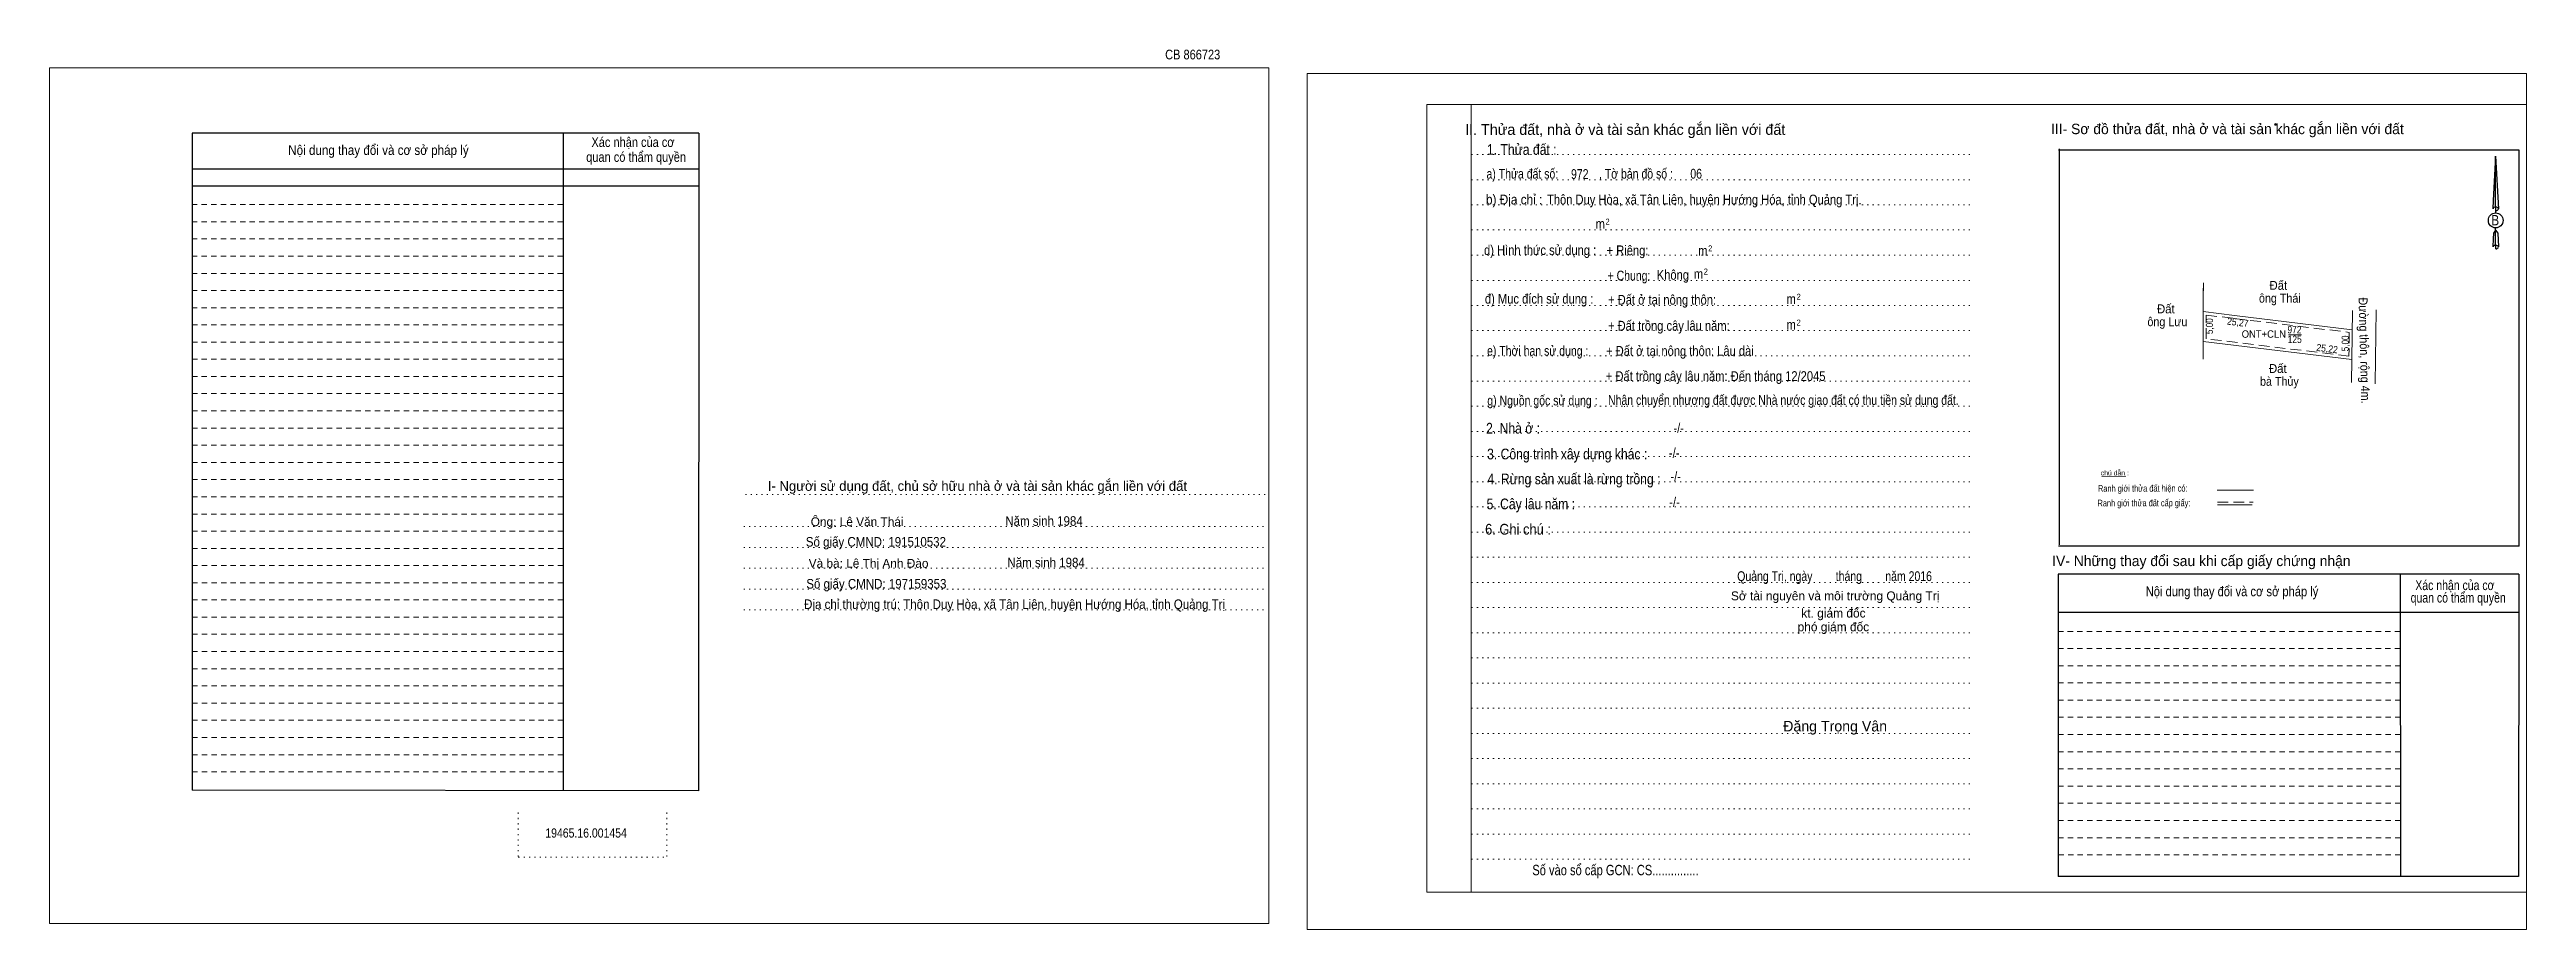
# Model space of a CAD drawing. Header units: metres. Extents: x 549063 to 549835, y 1838451 to 1838602.
# Drawn here: x 549245.9 to 549662.8, y 1838452.6 to 1838600.7 of the extents above; entities that cross this region are included whole.
import ezdxf
from ezdxf.enums import TextEntityAlignment as Align

# ---------------------------------------------------------------- set-up
doc = ezdxf.new("R2010")
doc.units = ezdxf.units.M
doc.header["$LTSCALE"] = 0.6
doc.header["$PDMODE"] = 32
doc.header["$PDSIZE"] = 0.3
for name, pattern in [('DOTTED', [1.5, 0.3, -1.2]), ('MEDIUM_DASHED', [4.5, 3, -1.5]), ('SHORT_DASHED', [2.7, 1.5, -1.2])]:
    doc.linetypes.add(name, pattern=pattern)
for name, color, linetype, lineweight in [('1', 7, 'DOTTED', 13), ('14', 7, 'Continuous', 13), ('18', 7, 'Continuous', 13), ('2', 7, 'SHORT_DASHED', 13), ('28', 7, 'Continuous', 13), ('55', 7, 'Continuous', 13)]:
    doc.layers.add(name, color=color, linetype=linetype, lineweight=lineweight)
doc.layers.add('40', color=7, linetype='Continuous')

msp = doc.modelspace()

# ---------------------------------------------------------------- texts
at = {"layer": '14'}
for s, height, width, p in [('Đất ', 1.5, 0.95, (549621.31, 1838560.27)), ('Đất ', 1.5, 0.95, (549602.38, 1838556.31)), ('ông Thái', 1.5, 0.9, (549621.305, 1838558.11)), ('ông Lưu', 1.5, 0.9, (549602.38, 1838554.15)), ('ONT+CLN', 1.25, 0.95, (549618.61, 1838552.2)), ('972', 1.25, 0.85, (549623.765, 1838552.94)), ('125', 1.25, 0.85, (549623.805, 1838551.32)), ('bà Thủy', 1.5, 0.9, (549621.23, 1838544.12)), ('Đất ', 1.5, 0.95, (549621.23, 1838546.28))]:
    msp.add_text(s, height=height, dxfattribs=dict(at, width=width)).set_placement(p, align=Align.CENTER)
for s, height, rotation, width, p in [('Đường thôn, rộng 4m.', 1.5, 271.435, 0.9, (549634.7766, 1838550.0338)), ('5,00', 1.2, 89.771, 0.85, (549610.0454, 1838554.1426)), ('25,27', 1.2, 353.091, 0.9, (549614.1578, 1838554.2034)), ('25,22', 1.2, 353.078, 0.9, (549629.1927, 1838549.7811)), ('5,00', 1.2, 89.198, 0.85, (549632.899, 1838551.2466))]:
    msp.add_text(s, height=height, rotation=rotation, dxfattribs=dict(at, width=width)).set_placement(p, align=Align.CENTER)
at = {"layer": '18'}
for s, height, p in [('II. Thửa đất, nhà ở và tài sản khác gắn liền với đất', 1.8, (549511.13, 1838586.34)), ('Sở tài nguyên và môi trường Quảng Trị', 1.5, (549546.46, 1838508.02)), ('phó giám đốc', 1.5, (549546.16, 1838502.81)), ('kt. giám đốc', 1.5, (549546.17, 1838505.12)), ('Đặng Trọng Vân', 1.782, (549546.455, 1838485.96))]:
    msp.add_text(s, height=height, dxfattribs=at).set_placement(p, align=Align.CENTER)
for s, height, width, p in [('1. Thửa đất :', 1.8, 0.85, (549493.715, 1838582.98)), ('a) Thửa đất số:              , Tờ bản đồ số : ', 1.65, 0.8, (549503.71, 1838578.97)), ('972', 1.65, 0.8, (549503.475, 1838578.92)), ('06', 1.65, 0.8, (549523.07, 1838578.98)), ('b) Địa chỉ : ', 1.65, 0.9, (549492.71, 1838574.64)), (' Thôn Duy Hòa, xã Tân Liên, huyện Hướng Hóa, tỉnh Quảng Trị.', 1.65, 0.85, (549524.17, 1838574.63)), (' m', 1.65, 0.85, (549506.665, 1838570.55)), ('2', 1, 0.75, (549508.155, 1838571.25)), ('B', 1.728, 0.85, (549657.555, 1838571.12)), ('d) Hình thức sử dụng :', 1.65, 0.85, (549496.805, 1838566.12)), ('+ Riêng: ', 1.65, 0.85, (549511.775, 1838566.08)), (' m', 1.65, 0.85, (549523.925, 1838566.02)), ('2', 1, 0.75, (549525.435, 1838566.74)), ('       + Chung:', 1.65, 0.8, (549510.045, 1838561.84)), ('Không', 1.65, 0.85, (549519.145, 1838561.96)), (' m', 1.65, 0.85, (549523.185, 1838562.12)), ('2', 1, 0.75, (549524.695, 1838562.84)), ('đ) Mục đích sử dụng :', 1.65, 0.85, (549496.635, 1838557.94)), ('+ Đất ở tại nông thôn:', 1.65, 0.85, (549517.325, 1838557.77)), (' m', 1.65, 0.85, (549538.805, 1838557.9)), ('2', 1, 0.75, (549540.315, 1838558.6)), ('+ Đất trồng cây lâu năm:', 1.65, 0.85, (549518.47, 1838553.4)), (' m', 1.65, 0.85, (549538.805, 1838553.56)), ('2', 1, 0.75, (549540.315, 1838554.26)), ('e) Thời hạn sử dụng :', 1.65, 0.8, (549496.4, 1838549.18)), ('+ Đất ở tại nông thôn: Lâu dài', 1.65, 0.85, (549520.33, 1838549.17)), ('+ Đất trồng cây lâu năm: Đến tháng 12/2045', 1.65, 0.85, (549526.345, 1838544.92)), ('g) Nguồn gốc sử dụng :', 1.65, 0.8, (549497.19, 1838540.82)), ('Nhận chuyển nhượng đất được Nhà nước giao đất có thu tiền sử dụng đất.', 1.65, 0.8, (549537.75, 1838540.9)), ('2. Nhà ở :', 1.8, 0.85, (549492.245, 1838536.08)), ('3. Công trình xây dựng khác :', 1.8, 0.85, (549501.36, 1838531.74)), ('4. Rừng sản xuất là rừng trồng :', 1.8, 0.85, (549502.495, 1838527.54)), ('5. Cây lâu năm :', 1.8, 0.85, (549495.24, 1838523.34)), ('6. Ghi chú :', 1.8, 0.9, (549493.085, 1838519.08)), ('Quảng Trị, ngày        tháng        năm 2016', 1.65, 0.8, (549546.365, 1838511.26)), ('19465.16.001454', 1.55, 0.85, (549336.235, 1838468.1)), ('Số vào sổ cấp GCN: CS...............', 1.75, 0.8, (549509.48, 1838461.76))]:
    msp.add_text(s, height=height, dxfattribs=dict(at, width=width)).set_placement(p, align=Align.CENTER)
at = {"layer": '2'}
for s, width, p in [('Nội dung thay đổi và cơ sở pháp lý', 0.9, (549301.29, 1838582.96)), ('Nội dung thay đổi và cơ sở pháp lý', 0.9, (549301.29, 1838582.96)), (' quan có thẩm quyền', 0.85, (549344.395, 1838581.8)), (' quan có thẩm quyền', 0.85, (549344.395, 1838581.8)), ('Xác nhận của cơ', 0.85, (549344.125, 1838584.3)), ('Xác nhận của cơ', 0.85, (549344.125, 1838584.3))]:
    msp.add_text(s, height=1.63, dxfattribs=dict(at, width=width)).set_placement(p, align=Align.CENTER)
at = {"layer": '28'}
for s, height, p in [('III- Sơ đồ thửa đất, nhà ở và tài sản khác gắn liền với đất', 1.75, (549612.47, 1838586.46)), ('I- Người sử dụng đất, chủ sở hữu nhà ở và tài sản khác gắn liền với đất', 1.653, (549402.095, 1838526.44)), ('Ông: Lê Văn Thái', 1.49, (549381.855, 1838520.5)), ('Và bà: Lê Thị Anh Đào', 1.49, (549383.78, 1838513.5)), ('IV- Những thay đổi sau khi cấp giấy chứng nhận', 1.75, (549608.095, 1838513.78))]:
    msp.add_text(s, height=height, dxfattribs=at).set_placement(p, align=Align.CENTER)
for s, height, width, p in [('-/-', 1.65, 0.85, (549520.125, 1838536.18)), ('-/-', 1.65, 0.85, (549519.365, 1838532)), ('-/-', 1.65, 0.85, (549519.625, 1838528.04)), ('-/-', 1.65, 0.85, (549519.425, 1838523.72)), ('Năm sinh 1984', 1.61, 0.9, (549413.31, 1838520.56)), ('Số giấy CMND: 191510532', 1.61, 0.9, (549385.01, 1838517.06)), ('Số giấy CMND: 197159353', 1.61, 0.9, (549385.09, 1838510)), ('Năm sinh 1984', 1.61, 0.9, (549413.66, 1838513.57)), ('Địa chỉ thường trú: Thôn Duy Hòa, xã Tân Liên, huyện Hướng Hóa, tỉnh Quảng Trị', 1.61, 0.9, (549408.35, 1838506.56)), ('Nội dung thay đổi và cơ sở pháp lý', 1.65, 0.85, (549613.26, 1838508.7)), (' quan có thẩm quyền', 1.65, 0.8, (549651.075, 1838507.64)), ('Xác nhận của cơ', 1.65, 0.8, (549650.765, 1838509.74))]:
    msp.add_text(s, height=height, dxfattribs=dict(at, width=width)).set_placement(p, align=Align.CENTER)
at = {"layer": '40', "width": 0.85}
msp.add_text('CB 866723', height=1.63, dxfattribs=at).set_placement((549438.33, 1838599.04), align=Align.CENTER)
at = {"layer": '55'}
msp.add_text('chú dẫn :', height=0.8275, rotation=359.974, dxfattribs=at).set_placement((549593.5298, 1838529.0389), align=Align.CENTER)
at = {"layer": '55', "width": 0.8}
for s, height, p in [('Ranh giới thửa đất cấp giấy:', 1.122, (549598.4337, 1838523.8381)), ('Ranh giới thửa đất hiện có:', 1.127, (549598.2337, 1838526.2975))]:
    msp.add_text(s, height=height, rotation=0.135, dxfattribs=at).set_placement(p, align=Align.CENTER)

# ---------------------------------------------------------------- linework, layer by layer
at = {"layer": '1', "linetype": 'Continuous'}
for p, q in [((549477.71, 1838591.44), (549662.81, 1838591.44)), ((549477.71, 1838591.44), (549477.71, 1838458.94)), ((549662.81, 1838591.44), (549662.81, 1838457.82)), ((549477.71, 1838458.94), (549662.81, 1838458.94))]:
    msp.add_line(p, q, dxfattribs=at)
at = {"layer": '1'}
for p, q in [((549485.21, 1838591.44), (549485.21, 1838458.94)), ((549485.21, 1838591.44), (549485.21, 1838458.94)), ((549485.27, 1838583.04), (549569.81, 1838583.04)), ((549485.27, 1838578.8), (549569.81, 1838578.8)), ((549485.27, 1838574.56), (549569.81, 1838574.56)), ((549485.27, 1838570.34), (549569.81, 1838570.34)), ((549485.27, 1838566.1), (549569.81, 1838566.1)), ((549485.27, 1838561.86), (549569.81, 1838561.86)), ((549485.27, 1838557.62), (549569.81, 1838557.62)), ((549485.27, 1838553.4), (549569.81, 1838553.4)), ((549485.27, 1838549.14), (549569.81, 1838549.14)), ((549485.27, 1838544.92), (549569.81, 1838544.92)), ((549485.27, 1838540.68), (549569.81, 1838540.68)), ((549485.27, 1838536.44), (549569.81, 1838536.44)), ((549485.27, 1838532.2), (549569.81, 1838532.2)), ((549363.05, 1838525.82), (549451.11, 1838525.82)), ((549485.27, 1838527.98), (549569.81, 1838527.98)), ((549362.77, 1838520.42), (549450.81, 1838520.42)), ((549485.27, 1838523.74), (549569.81, 1838523.74)), ((549362.77, 1838516.92), (549450.81, 1838516.92)), ((549485.27, 1838519.5), (549569.81, 1838519.5)), ((549362.77, 1838513.42), (549450.81, 1838513.42)), ((549485.27, 1838515.26), (549569.81, 1838515.26)), ((549362.77, 1838509.92), (549450.81, 1838509.92)), ((549485.27, 1838511.02), (549569.81, 1838511.02)), ((549362.77, 1838506.42), (549450.81, 1838506.42)), ((549485.27, 1838506.8), (549569.81, 1838506.8)), ((549485.27, 1838502.56), (549569.81, 1838502.56)), ((549485.27, 1838498.32), (549569.81, 1838498.32)), ((549485.27, 1838494.08), (549569.81, 1838494.08)), ((549485.27, 1838489.86), (549569.81, 1838489.86)), ((549485.27, 1838485.62), (549569.81, 1838485.62)), ((549485.27, 1838481.38), (549569.81, 1838481.38)), ((549485.27, 1838477.14), (549569.81, 1838477.14)), ((549324.83, 1838472.3), (549324.83, 1838464.78)), ((549349.81, 1838472.3), (549349.81, 1838464.78)), ((549485.27, 1838472.92), (549569.81, 1838472.92)), ((549485.27, 1838468.68), (549569.81, 1838468.68)), ((549324.83, 1838464.78), (549349.81, 1838464.78)), ((549485.27, 1838464.44), (549569.81, 1838464.44))]:
    msp.add_line(p, q, dxfattribs=at)
at = {"layer": '1', "linetype": 'Continuous'}
for points in [[(549245.93, 1838453.64), (549451.13, 1838453.64), (549451.13, 1838597.64), (549245.93, 1838597.64)], [(549245.93, 1838597.64), (549451.13, 1838597.64), (549451.13, 1838453.64), (549245.93, 1838453.64)], [(549245.93, 1838453.64), (549451.13, 1838453.64), (549451.13, 1838597.64), (549245.93, 1838597.64)], [(549457.61, 1838452.64), (549662.81, 1838452.64), (549662.81, 1838596.64), (549457.61, 1838596.64)], [(549485.21, 1838591.44), (549662.81, 1838591.44), (549662.81, 1838458.94), (549485.21, 1838458.94)]]:
    msp.add_lwpolyline(points, close=True, dxfattribs=at)
at = {"layer": '14'}
for p, q in [((549608.41, 1838556.59), (549608.42, 1838560.56)), ((549608.43, 1838560.08), (549608.43, 1838561.42)), ((549613.69, 1838555.95), (549633.5, 1838553.55)), ((549637.37, 1838544.47), (549637.54, 1838556.88)), ((549608.39, 1838551.59), (549608.38, 1838548.61)), ((549622.76, 1838552.7), (549624.94, 1838552.7)), ((549633.38, 1838544.65), (549633.43, 1838548.55))]:
    msp.add_line(p, q, dxfattribs=at)
at = {"layer": '14', "linetype": 'MEDIUM_DASHED'}
msp.add_line((549608.91, 1838556.02), (549613.63, 1838555.45), dxfattribs=at)
at = {"layer": '14'}
for points in [[(549608.39, 1838551.59), (549633.43, 1838548.55), (549633.55, 1838556.8)], [(549608.41, 1838556.59), (549608.41, 1838555.95), (549608.39, 1838551.59)], [(549608.41, 1838555.95), (549608.41, 1838556.59), (549613.69, 1838555.95)]]:
    msp.add_lwpolyline(points, dxfattribs=at)
at = {"layer": '14', "linetype": 'MEDIUM_DASHED'}
msp.add_lwpolyline([(549613.63, 1838555.45), (549632.99, 1838553.11), (549632.94, 1838549.11), (549608.89, 1838552.03), (549608.91, 1838556.02)], dxfattribs=at)
at = {"layer": '18', "lineweight": 25}
for p, q in [((549657.61, 1838582.74), (549658.09, 1838573.9)), ((549657.61, 1838582.74), (549658.09, 1838573.9)), ((549657.61, 1838582.74), (549658.09, 1838573.9)), ((549657.23, 1838575.28), (549657.15, 1838573.92)), ((549657.61, 1838574.2), (549657.61, 1838573.86)), ((549657.61, 1838573.86), (549657.61, 1838573.6)), ((549657.61, 1838573.6), (549657.61, 1838573.26)), ((549657.61, 1838573.6), (549657.61, 1838573.26)), ((549657.61, 1838573.6), (549657.61, 1838573.26)), ((549657.61, 1838570.28), (549657.61, 1838570.68)), ((549657.61, 1838570.28), (549657.61, 1838570.68)), ((549657.61, 1838570.28), (549657.61, 1838570.68)), ((549657.61, 1838570.28), (549657.97, 1838569.8)), ((549657.61, 1838570.28), (549657.97, 1838569.8)), ((549657.61, 1838570.28), (549657.97, 1838569.8)), ((549658.09, 1838573.9), (549658.09, 1838573.92)), ((549657.61, 1838567.78), (549657.61, 1838567.44)), ((549657.61, 1838567.44), (549657.61, 1838567.18)), ((549657.97, 1838569.8), (549658.09, 1838567.48)), ((549657.97, 1838569.8), (549658.09, 1838567.48)), ((549657.97, 1838569.8), (549658.09, 1838567.48)), ((549658.09, 1838567.48), (549658.09, 1838567.5))]:
    msp.add_line(p, q, dxfattribs=at)
for points in [[(549657.61, 1838574.2), (549657.61, 1838582.74), (549657.23, 1838575.28)], [(549657.61, 1838567.78), (549657.61, 1838570.28), (549657.29, 1838569.8), (549657.23, 1838568.86), (549657.15, 1838567.5)]]:
    msp.add_lwpolyline(points, dxfattribs=at)
msp.add_ellipse((549657.6336, 1838571.9397), major_axis=(0, 1.258), ratio=0.983453, dxfattribs=at)
for centre, start_param, end_param in [((549657.634, 1838573.8782), 1.57079633, 3.07445202), ((549657.634, 1838573.8782), 0.06714063, 1.57079633), ((549657.634, 1838573.8782), 4.71238898, 6.28318531), ((549657.634, 1838567.4577), 2.49106941, 3.07427841), ((549657.634, 1838567.4577), 1.57079633, 2.49106941), ((549657.634, 1838567.4577), 0.06714063, 1.57079633), ((549657.634, 1838567.4577), 4.71238898, 6.28318531)]:
    msp.add_ellipse(centre, major_axis=(0.4535, 0), ratio=0.655448, start_param=start_param, end_param=end_param, dxfattribs=at)
at = {"layer": '2', "linetype": 'Continuous', "lineweight": 25}
for p, q in [((549355.19, 1838586.6), (549269.93, 1838586.6)), ((549269.93, 1838586.6), (549269.93, 1838476.08)), ((549332.35, 1838586.6), (549332.39, 1838476)), ((549355.19, 1838580.56), (549270.03, 1838580.56)), ((549355.19, 1838577.68), (549270.03, 1838577.68))]:
    msp.add_line(p, q, dxfattribs=at)
at = {"layer": '2'}
for p, q in [((549332.35, 1838574.62), (549269.91, 1838574.62)), ((549332.35, 1838571.72), (549269.91, 1838571.72)), ((549332.35, 1838571.72), (549269.93, 1838571.72)), ((549332.35, 1838568.82), (549269.93, 1838568.82)), ((549332.35, 1838565.94), (549269.93, 1838565.94)), ((549332.35, 1838563.04), (549269.93, 1838563.04)), ((549332.35, 1838560.14), (549269.93, 1838560.14)), ((549332.35, 1838557.26), (549269.93, 1838557.26)), ((549332.37, 1838554.36), (549269.93, 1838554.36)), ((549332.37, 1838551.48), (549269.93, 1838551.48)), ((549332.37, 1838548.58), (549269.93, 1838548.58)), ((549332.37, 1838545.68), (549269.93, 1838545.68)), ((549332.37, 1838542.8), (549269.93, 1838542.8)), ((549332.37, 1838539.9), (549269.93, 1838539.9)), ((549332.37, 1838537), (549269.93, 1838537)), ((549332.37, 1838534.12), (549269.93, 1838534.12)), ((549332.37, 1838531.22), (549269.93, 1838531.22)), ((549332.37, 1838528.34), (549269.93, 1838528.34)), ((549332.37, 1838525.44), (549269.93, 1838525.44)), ((549332.37, 1838522.54), (549269.93, 1838522.54)), ((549332.37, 1838519.66), (549269.93, 1838519.66)), ((549332.37, 1838516.76), (549269.93, 1838516.76)), ((549332.39, 1838513.86), (549269.93, 1838513.86)), ((549332.39, 1838510.98), (549269.93, 1838510.98)), ((549332.39, 1838508.08), (549269.93, 1838508.08)), ((549332.39, 1838505.18), (549269.93, 1838505.18)), ((549332.39, 1838502.3), (549269.93, 1838502.3)), ((549332.39, 1838499.4), (549269.93, 1838499.4)), ((549641.57, 1838499.9), (549584.01, 1838499.9)), ((549332.39, 1838496.52), (549269.93, 1838496.52)), ((549641.59, 1838497.02), (549584.01, 1838497.02)), ((549332.39, 1838493.62), (549269.93, 1838493.62)), ((549641.59, 1838494.12), (549584.01, 1838494.12)), ((549641.59, 1838491.22), (549584.01, 1838491.22)), ((549332.39, 1838490.72), (549269.93, 1838490.72)), ((549332.39, 1838487.84), (549269.93, 1838487.84)), ((549641.59, 1838488.34), (549584.01, 1838488.34)), ((549332.39, 1838484.94), (549269.93, 1838484.94)), ((549641.59, 1838485.44), (549584.01, 1838485.44)), ((549641.59, 1838482.54), (549584.01, 1838482.54)), ((549332.39, 1838482.04), (549269.93, 1838482.04)), ((549332.39, 1838479.16), (549269.93, 1838479.16)), ((549641.61, 1838479.66), (549584.01, 1838479.66)), ((549641.61, 1838476.76), (549584.01, 1838476.76)), ((549641.61, 1838473.88), (549584.01, 1838473.88)), ((549641.61, 1838470.98), (549584.01, 1838470.98)), ((549641.61, 1838468.08), (549584.01, 1838468.08)), ((549641.63, 1838465.2), (549584.01, 1838465.2))]:
    msp.add_line(p, q, dxfattribs=at)
at = {"layer": '2', "linetype": 'Continuous', "lineweight": 25}
msp.add_lwpolyline([(549355.19, 1838586.6), (549355.15, 1838475.96), (549269.93, 1838476.08)], dxfattribs=at)
at = {"layer": '28', "lineweight": 25}
for p, q in [((549584.15, 1838584), (549584.15, 1838517.36)), ((549661.59, 1838517.14), (549584.07, 1838517.14)), ((549641.57, 1838512.44), (549641.63, 1838461.56)), ((549661.53, 1838512.44), (549661.49, 1838461.56)), ((549661.51, 1838505.98), (549584.01, 1838505.98)), ((549661.49, 1838461.56), (549584.01, 1838461.56))]:
    msp.add_line(p, q, dxfattribs=at)
at = {"layer": '28', "linetype": 'SHORT_DASHED'}
msp.add_line((549641.57, 1838502.8), (549584.01, 1838502.8), dxfattribs=at)
at = {"layer": '28', "lineweight": 25}
for points in [[(549661.59, 1838517.14), (549661.59, 1838583.78), (549584.07, 1838583.78)], [(549661.53, 1838512.44), (549584.01, 1838512.44), (549584.01, 1838461.56)]]:
    msp.add_lwpolyline(points, dxfattribs=at)
at = {"layer": '28'}
msp.add_point((549620.55, 1838588.1), dxfattribs=at)
at = {"layer": '55'}
for p, q in [((549591.37, 1838528.84), (549595.41, 1838528.9)), ((549610.75, 1838526.58), (549616.85, 1838526.58)), ((549610.81, 1838524.1), (549616.67, 1838524.1)), ((549610.81, 1838524.1), (549616.67, 1838524.1))]:
    msp.add_line(p, q, dxfattribs=at)
at = {"layer": '55', "linetype": 'MEDIUM_DASHED'}
msp.add_line((549610.81, 1838524.54), (549616.81, 1838524.54), dxfattribs=at)

msp.set_redraw_order([(e.dxf.handle, doc.entitydb.next_handle()) for e in msp.query("TEXT MTEXT ATTDEF DIMENSION ARC_DIMENSION")])  # texts and dimensions are drawn at this point

doc.saveas('drawing.dxf')
